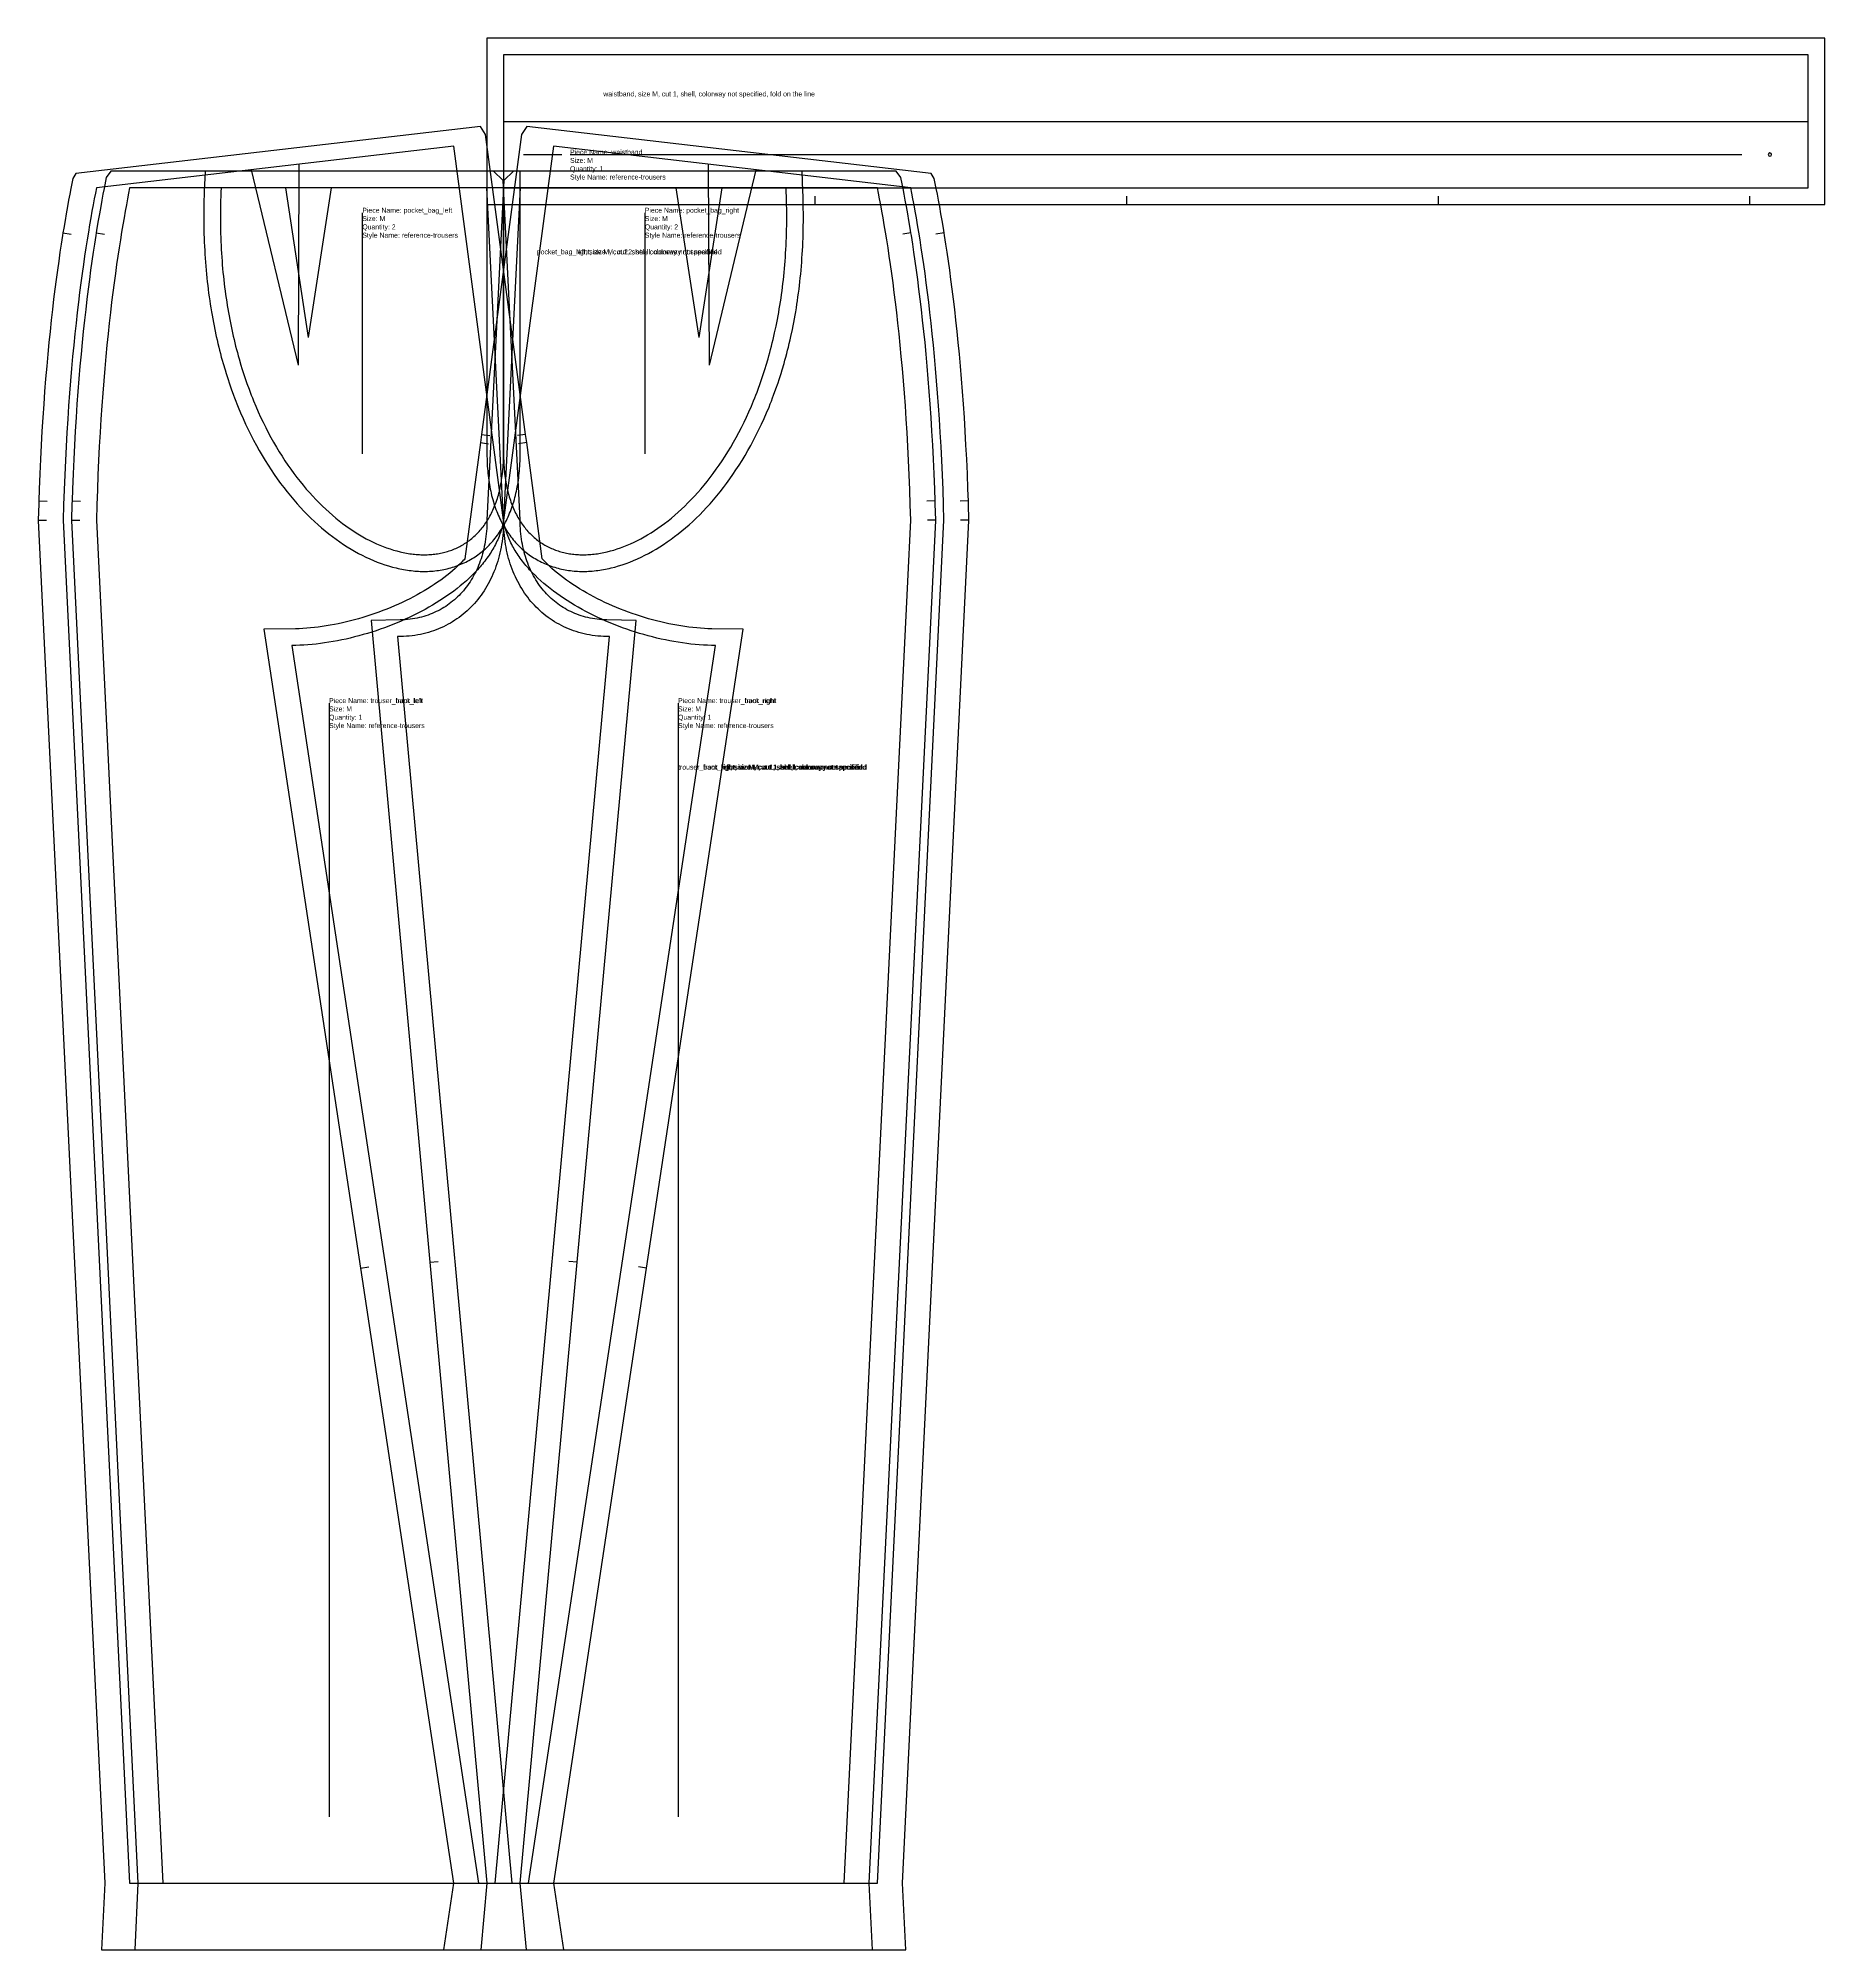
# Model space of a CAD drawing. Extents: x -280 to 795, y -1060 to 90.
import ezdxf

# ---------------------------------------------------------------- set-up
doc = ezdxf.new("R2010")
doc.units = 0
for name, color, linetype in [('CUT', 1, 'CONTINUOUS'), ('DRAW', 7, 'CONTINUOUS'), ('DRILL', 6, 'CONTINUOUS'), ('INTCUT', 4, 'CONTINUOUS'), ('NOTCH', 3, 'CONTINUOUS'), ('TEXT', 2, 'CONTINUOUS')]:
    doc.layers.add(name, color=color, linetype=linetype)

# ---------------------------------------------------------------- blocks, each defined once
blk = doc.blocks.new('pocket_bag_left_M')
at = {"layer": 'CUT'}
blk.add_lwpolyline([(-47.839, -230.761), (-46.738, -230.751), (-45.697, -230.724), (-44.547, -230.677), (-43.413, -230.607), (-42.388, -230.527), (-41.317, -230.424), (-40.215, -230.3), (-39.099, -230.15), (-38.1, -229.998), (-36.983, -229.806), (-35.964, -229.613), (-34.845, -229.376), (-33.883, -229.155), (-32.768, -228.875), (-31.754, -228.6), (-30.762, -228.308), (-29.681, -227.968), (-28.719, -227.643), (-27.68, -227.271), (-26.659, -226.881), (-25.707, -226.494), (-24.727, -226.073), (-23.733, -225.621), (-22.766, -225.156), (-21.78, -224.657), (-20.892, -224.185), (-19.923, -223.643), (-18.992, -223.097), (-18.076, -222.531), (-17.176, -221.95), (-16.263, -221.334), (-15.413, -220.732), (-14.497, -220.055), (-13.671, -219.417), (-12.812, -218.723), (-11.993, -218.034), (-11.154, -217.297), (-10.339, -216.55), (-9.569, -215.813), (-8.757, -215.003), (-8.033, -214.25), (-7.253, -213.407), (-6.519, -212.577), (-5.782, -211.71), (-5.074, -210.842), (-4.41, -209.992), (-3.689, -209.033), (-3.081, -208.189), (-2.394, -207.194), (-1.766, -206.244), (-1.126, -205.235), (-0.574, -204.327), (0.047, -203.258), (0.605, -202.254), (1.157, -201.217), (1.689, -200.175), (2.215, -199.094), (2.729, -197.986), (3.204, -196.91), (3.662, -195.825), (4.143, -194.629), (4.566, -193.521), (4.994, -192.337), (5.391, -191.182), (5.795, -189.939), (6.143, -188.81), (6.513, -187.527), (6.854, -186.28), (7.166, -185.06), (7.473, -183.777), (7.748, -182.543), (8.03, -181.194), (8.281, -179.894), (8.522, -178.543), (8.73, -177.255), (8.941, -175.843), (9.118, -174.522), (9.284, -173.142), (9.44, -171.676), (9.567, -170.32), (9.682, -168.882), (9.779, -167.448), (9.862, -165.922), (9.923, -164.498), (9.965, -163.077), (9.993, -161.46), (10, -160.05), (10, 10), (-179.588, 10), (-180.103, -2.238), (-180.193, -4.811), (-180.266, -7.307), (-180.33, -10.08), (-180.369, -12.624), (-180.393, -15.08), (-180.4, -17.694), (-180.391, -20.166), (-180.361, -22.889), (-180.322, -25.159), (-180.261, -27.721), (-180.182, -30.292), (-180.094, -32.602), (-179.98, -35.177), (-179.855, -37.619), (-179.725, -39.897), (-179.558, -42.415), (-179.386, -44.807), (-179.197, -47.202), (-179.002, -49.485), (-178.776, -51.914), (-178.561, -54.065), (-178.297, -56.519), (-178.032, -58.85), (-177.767, -61.022), (-177.456, -63.438), (-177.156, -65.651), (-176.836, -67.894), (-176.504, -70.089), (-176.165, -72.244), (-175.776, -74.588), (-175.413, -76.704), (-175.013, -78.909), (-174.618, -81.019), (-174.211, -83.095), (-173.76, -85.323), (-172.865, -89.486), (-172.4, -91.541), (-171.911, -93.635), (-171.393, -95.769), (-170.901, -97.742), (-170.425, -99.583), (-169.83, -101.828), (-169.296, -103.777), (-168.745, -105.729), (-167.613, -109.581), (-166.991, -111.602), (-166.37, -113.569), (-165.78, -115.388), (-165.164, -117.245), (-163.865, -121.003), (-162.513, -124.732), (-161.872, -126.434), (-161.142, -128.326), (-160.496, -129.965), (-159.729, -131.867), (-158.285, -135.327), (-156.777, -138.788), (-155.249, -142.136), (-153.684, -145.43), (-152.079, -148.666), (-150.425, -151.876), (-148.757, -154.977), (-147.04, -158.052), (-145.276, -161.088), (-143.535, -163.977), (-141.712, -166.88), (-139.855, -169.735), (-138.013, -172.459), (-136.134, -175.139), (-134.193, -177.803), (-132.271, -180.351), (-130.307, -182.857), (-128.302, -185.328), (-126.285, -187.715), (-124.26, -190.03), (-122.203, -192.293), (-120.143, -194.479), (-118.014, -196.65), (-115.929, -198.702), (-113.814, -200.701), (-111.659, -202.666), (-109.522, -204.531), (-107.322, -206.378), (-105.149, -208.127), (-102.95, -209.828), (-100.756, -211.448), (-98.535, -213.02), (-96.293, -214.534), (-94.084, -215.96), (-91.791, -217.362), (-89.604, -218.636), (-87.3, -219.907), (-85.066, -221.075), (-82.829, -222.175), (-80.534, -223.237), (-78.258, -224.223), (-75.991, -225.138), (-73.724, -225.984), (-71.442, -226.769), (-69.191, -227.475), (-66.923, -228.122), (-64.66, -228.696), (-63.511, -228.962), (-62.4, -229.203), (-61.236, -229.436), (-60.157, -229.637), (-59.003, -229.834), (-57.881, -230.01), (-56.741, -230.167), (-55.632, -230.303), (-54.494, -230.425), (-53.369, -230.528), (-52.283, -230.609), (-51.192, -230.673), (-50.087, -230.72), (-48.907, -230.752)], close=True, dxfattribs=at)
at = {"layer": 'DRAW'}
blk.add_line((-85, -15), (-85, -160), dxfattribs=at)
blk.add_lwpolyline([(-47.84, -220.76), (-46.91, -220.752), (-45.983, -220.728), (-45.065, -220.69), (-44.15, -220.634), (-43.241, -220.563), (-42.338, -220.476), (-41.441, -220.375), (-40.547, -220.255), (-39.662, -220.12), (-38.781, -219.969), (-37.908, -219.803), (-37.041, -219.62), (-36.18, -219.422), (-35.327, -219.208), (-34.481, -218.978), (-33.64, -218.731), (-32.807, -218.469), (-31.982, -218.19), (-31.164, -217.897), (-30.353, -217.587), (-29.55, -217.261), (-28.754, -216.919), (-27.968, -216.562), (-27.187, -216.186), (-26.416, -215.796), (-25.652, -215.39), (-24.898, -214.968), (-24.15, -214.529), (-23.413, -214.074), (-22.684, -213.603), (-21.965, -213.118), (-21.253, -212.614), (-20.552, -212.096), (-19.859, -211.561), (-19.177, -211.01), (-18.503, -210.442), (-17.84, -209.86), (-17.186, -209.26), (-16.544, -208.646), (-15.909, -208.013), (-15.286, -207.365), (-14.672, -206.701), (-14.071, -206.021), (-13.478, -205.324), (-12.898, -204.613), (-12.328, -203.884), (-11.77, -203.141), (-11.221, -202.379), (-10.685, -201.602), (-10.16, -200.809), (-9.647, -200), (-9.145, -199.174), (-8.656, -198.332), (-8.179, -197.474), (-7.714, -196.601), (-7.259, -195.709), (-6.818, -194.802), (-6.389, -193.878), (-5.974, -192.939), (-5.57, -191.982), (-5.18, -191.011), (-4.803, -190.023), (-4.44, -189.019), (-4.088, -187.997), (-3.751, -186.96), (-3.427, -185.906), (-3.118, -184.836), (-2.821, -183.749), (-2.539, -182.647), (-2.271, -181.528), (-2.018, -180.394), (-1.777, -179.241), (-1.552, -178.074), (-1.341, -176.889), (-1.147, -175.689), (-0.965, -174.471), (-0.8, -173.238), (-0.649, -171.987), (-0.515, -170.722), (-0.394, -169.438), (-0.29, -168.139), (-0.201, -166.824), (-0.129, -165.493), (-0.071, -164.143), (-0.031, -162.778), (-0.007, -161.397), (0, -160), (0, 0), (-170, 0), (-170.108, -2.569), (-170.198, -5.126), (-170.272, -7.666), (-170.33, -10.194), (-170.369, -12.706), (-170.393, -15.204), (-170.4, -17.686), (-170.391, -20.155), (-170.364, -22.607), (-170.322, -25.046), (-170.264, -27.469), (-170.19, -29.879), (-170.099, -32.273), (-169.994, -34.654), (-169.873, -37.019), (-169.738, -39.37), (-169.584, -41.704), (-169.417, -44.025), (-169.235, -46.33), (-169.039, -48.622), (-168.827, -50.897), (-168.601, -53.16), (-168.359, -55.406), (-168.106, -57.639), (-167.835, -59.855), (-167.552, -62.058), (-167.255, -64.244), (-166.945, -66.418), (-166.619, -68.574), (-166.282, -70.718), (-165.929, -72.846), (-165.566, -74.96), (-165.186, -77.057), (-164.795, -79.141), (-164.39, -81.209), (-163.974, -83.263), (-163.101, -87.325), (-162.646, -89.333), (-162.181, -91.328), (-161.701, -93.306), (-161.211, -95.27), (-160.707, -97.219), (-160.194, -99.155), (-159.668, -101.073), (-159.131, -102.977), (-158.024, -106.742), (-157.452, -108.6), (-156.87, -110.444), (-156.277, -112.273), (-155.675, -114.088), (-154.437, -117.67), (-153.159, -121.195), (-152.504, -122.933), (-151.839, -124.657), (-151.165, -126.366), (-150.482, -128.061), (-149.087, -131.403), (-147.656, -134.687), (-146.187, -137.907), (-144.684, -141.069), (-143.147, -144.168), (-141.58, -147.21), (-139.978, -150.188), (-138.348, -153.107), (-136.688, -155.964), (-135.001, -158.763), (-133.284, -161.498), (-131.543, -164.174), (-129.776, -166.787), (-127.985, -169.342), (-126.17, -171.833), (-124.335, -174.265), (-122.479, -176.634), (-120.604, -178.944), (-118.708, -181.189), (-116.795, -183.375), (-114.865, -185.499), (-112.92, -187.563), (-110.959, -189.563), (-108.987, -191.503), (-107.001, -193.381), (-105.006, -195.199), (-102.998, -196.952), (-100.981, -198.645), (-98.956, -200.275), (-96.926, -201.845), (-94.887, -203.351), (-92.845, -204.796), (-90.798, -206.178), (-88.75, -207.5), (-86.696, -208.756), (-84.644, -209.952), (-82.592, -211.084), (-80.542, -212.156), (-78.492, -213.163), (-76.448, -214.11), (-74.408, -214.993), (-72.374, -215.814), (-70.345, -216.571), (-68.325, -217.266), (-66.313, -217.897), (-64.312, -218.468), (-62.32, -218.973), (-61.329, -219.203), (-60.342, -219.417), (-59.356, -219.614), (-58.376, -219.797), (-57.398, -219.964), (-56.425, -220.116), (-55.453, -220.25), (-54.486, -220.369), (-53.523, -220.472), (-52.566, -220.56), (-51.61, -220.631), (-50.661, -220.687), (-49.716, -220.727), (-48.777, -220.752)], close=True, dxfattribs=at)
at = {"layer": 'TEXT'}
for s, p in [('Size: M', (-85, -20)), ('Quantity: 2', (-85, -25)), ('Piece Name: pocket_bag_left', (-85, -15)), ('Style Name: reference-trousers', (-85, -30)), ('pocket_bag_left, size M, cut 2, shell, colorway not specified', (20, -40))]:
    blk.add_text(s, height=3, dxfattribs=at).set_placement(p)
blk = doc.blocks.new('pocket_bag_right_M')
at = {"layer": 'CUT'}
blk.add_lwpolyline([(47.839, -230.761), (48.907, -230.752), (50.087, -230.72), (51.192, -230.673), (52.283, -230.609), (53.369, -230.528), (54.494, -230.425), (55.632, -230.303), (56.741, -230.167), (57.881, -230.01), (59.003, -229.834), (60.157, -229.637), (61.236, -229.436), (62.4, -229.203), (63.511, -228.962), (64.66, -228.696), (66.923, -228.122), (69.191, -227.475), (71.442, -226.769), (73.724, -225.984), (75.991, -225.138), (78.258, -224.223), (80.534, -223.237), (82.829, -222.175), (85.066, -221.075), (87.3, -219.907), (89.604, -218.636), (91.791, -217.362), (94.084, -215.96), (96.293, -214.534), (98.535, -213.02), (100.756, -211.448), (102.95, -209.828), (105.149, -208.127), (107.322, -206.378), (109.522, -204.531), (111.659, -202.666), (113.814, -200.701), (115.929, -198.702), (118.014, -196.65), (120.143, -194.479), (122.203, -192.293), (124.26, -190.03), (126.285, -187.715), (128.302, -185.328), (130.307, -182.857), (132.271, -180.351), (134.193, -177.803), (136.134, -175.139), (138.013, -172.459), (139.855, -169.735), (141.712, -166.88), (143.535, -163.977), (145.276, -161.088), (147.04, -158.052), (148.757, -154.977), (150.425, -151.876), (152.079, -148.666), (153.684, -145.43), (155.249, -142.136), (156.777, -138.788), (158.285, -135.327), (159.729, -131.867), (160.496, -129.965), (161.142, -128.326), (161.872, -126.434), (162.513, -124.732), (163.865, -121.003), (165.164, -117.245), (165.78, -115.388), (166.37, -113.569), (166.991, -111.602), (167.613, -109.581), (168.745, -105.729), (169.296, -103.777), (169.83, -101.828), (170.425, -99.583), (170.901, -97.742), (171.393, -95.769), (171.911, -93.635), (172.4, -91.541), (172.865, -89.486), (173.76, -85.323), (174.211, -83.095), (174.618, -81.019), (175.013, -78.909), (175.413, -76.704), (175.776, -74.588), (176.165, -72.244), (176.504, -70.089), (176.836, -67.894), (177.156, -65.651), (177.456, -63.438), (177.767, -61.022), (178.032, -58.85), (178.297, -56.519), (178.561, -54.065), (178.776, -51.914), (179.002, -49.485), (179.197, -47.202), (179.386, -44.807), (179.558, -42.415), (179.725, -39.897), (179.855, -37.619), (179.98, -35.177), (180.094, -32.602), (180.182, -30.292), (180.261, -27.721), (180.322, -25.159), (180.361, -22.889), (180.391, -20.166), (180.4, -17.694), (180.393, -15.08), (180.369, -12.624), (180.33, -10.08), (180.266, -7.307), (180.193, -4.811), (180.103, -2.238), (179.588, 10), (-10, 10), (-10, -160.05), (-9.993, -161.46), (-9.965, -163.077), (-9.923, -164.498), (-9.862, -165.922), (-9.779, -167.448), (-9.682, -168.882), (-9.567, -170.32), (-9.44, -171.676), (-9.284, -173.142), (-9.118, -174.522), (-8.941, -175.843), (-8.73, -177.255), (-8.522, -178.543), (-8.281, -179.894), (-8.03, -181.194), (-7.748, -182.543), (-7.473, -183.777), (-7.166, -185.06), (-6.854, -186.28), (-6.513, -187.527), (-6.143, -188.81), (-5.795, -189.939), (-5.391, -191.182), (-4.994, -192.337), (-4.566, -193.521), (-4.143, -194.629), (-3.662, -195.825), (-3.204, -196.91), (-2.729, -197.986), (-2.215, -199.094), (-1.689, -200.175), (-1.157, -201.217), (-0.605, -202.254), (-0.047, -203.258), (0.574, -204.327), (1.126, -205.235), (1.766, -206.244), (2.394, -207.194), (3.081, -208.189), (3.689, -209.033), (4.41, -209.992), (5.074, -210.842), (5.782, -211.71), (6.519, -212.577), (7.253, -213.407), (8.033, -214.25), (8.757, -215.003), (9.569, -215.813), (10.339, -216.55), (11.154, -217.297), (11.993, -218.034), (12.812, -218.723), (13.671, -219.417), (14.497, -220.055), (15.413, -220.732), (16.263, -221.334), (17.176, -221.95), (18.076, -222.531), (18.992, -223.097), (19.923, -223.643), (20.892, -224.185), (21.78, -224.657), (22.766, -225.156), (23.733, -225.621), (24.727, -226.073), (25.707, -226.494), (26.659, -226.881), (27.68, -227.271), (28.719, -227.643), (29.681, -227.968), (30.762, -228.308), (31.754, -228.6), (32.768, -228.875), (33.883, -229.155), (34.845, -229.376), (35.964, -229.613), (36.983, -229.806), (38.1, -229.998), (39.099, -230.15), (40.215, -230.3), (41.317, -230.424), (42.388, -230.527), (43.413, -230.607), (44.547, -230.677), (45.697, -230.724), (46.738, -230.751)], close=True, dxfattribs=at)
at = {"layer": 'DRAW'}
blk.add_line((85, -15), (85, -160), dxfattribs=at)
blk.add_lwpolyline([(47.84, -220.76), (48.777, -220.752), (49.716, -220.727), (50.661, -220.687), (51.61, -220.631), (52.566, -220.56), (53.523, -220.472), (54.486, -220.369), (55.453, -220.25), (56.425, -220.116), (57.398, -219.964), (58.376, -219.797), (59.356, -219.614), (60.342, -219.417), (61.329, -219.203), (62.32, -218.973), (64.312, -218.468), (66.313, -217.897), (68.325, -217.266), (70.345, -216.571), (72.374, -215.814), (74.408, -214.993), (76.448, -214.11), (78.492, -213.163), (80.542, -212.156), (82.592, -211.084), (84.644, -209.952), (86.696, -208.756), (88.75, -207.5), (90.798, -206.178), (92.845, -204.796), (94.887, -203.351), (96.926, -201.845), (98.956, -200.275), (100.981, -198.645), (102.998, -196.952), (105.006, -195.199), (107.001, -193.381), (108.987, -191.503), (110.959, -189.563), (112.92, -187.563), (114.865, -185.499), (116.795, -183.375), (118.708, -181.189), (120.604, -178.944), (122.479, -176.634), (124.335, -174.265), (126.17, -171.833), (127.985, -169.342), (129.776, -166.787), (131.543, -164.174), (133.284, -161.498), (135.001, -158.763), (136.688, -155.964), (138.348, -153.107), (139.978, -150.188), (141.58, -147.21), (143.147, -144.168), (144.684, -141.069), (146.187, -137.907), (147.656, -134.687), (149.087, -131.403), (150.482, -128.061), (151.165, -126.366), (151.839, -124.657), (152.504, -122.933), (153.159, -121.195), (154.437, -117.67), (155.675, -114.088), (156.277, -112.273), (156.87, -110.444), (157.452, -108.6), (158.024, -106.742), (159.131, -102.977), (159.668, -101.073), (160.194, -99.155), (160.707, -97.219), (161.211, -95.27), (161.701, -93.306), (162.181, -91.328), (162.646, -89.333), (163.101, -87.325), (163.974, -83.263), (164.39, -81.209), (164.795, -79.141), (165.186, -77.057), (165.566, -74.96), (165.929, -72.846), (166.282, -70.718), (166.619, -68.574), (166.945, -66.418), (167.255, -64.244), (167.552, -62.058), (167.835, -59.855), (168.106, -57.639), (168.359, -55.406), (168.601, -53.16), (168.827, -50.897), (169.039, -48.622), (169.235, -46.33), (169.417, -44.025), (169.584, -41.704), (169.738, -39.37), (169.873, -37.019), (169.994, -34.654), (170.099, -32.273), (170.19, -29.879), (170.264, -27.469), (170.322, -25.046), (170.364, -22.607), (170.391, -20.155), (170.4, -17.686), (170.393, -15.204), (170.369, -12.706), (170.33, -10.194), (170.272, -7.666), (170.198, -5.126), (170.108, -2.569), (170, 0), (0, 0), (0, -160), (0.007, -161.397), (0.031, -162.778), (0.071, -164.143), (0.129, -165.493), (0.201, -166.824), (0.29, -168.139), (0.394, -169.438), (0.515, -170.722), (0.649, -171.987), (0.8, -173.238), (0.965, -174.471), (1.147, -175.689), (1.341, -176.889), (1.552, -178.074), (1.777, -179.241), (2.018, -180.394), (2.271, -181.528), (2.539, -182.647), (2.821, -183.749), (3.118, -184.836), (3.427, -185.906), (3.751, -186.96), (4.088, -187.997), (4.44, -189.019), (4.803, -190.023), (5.18, -191.011), (5.57, -191.982), (5.974, -192.939), (6.389, -193.878), (6.818, -194.802), (7.259, -195.709), (7.714, -196.601), (8.179, -197.474), (8.656, -198.332), (9.145, -199.174), (9.647, -200), (10.16, -200.809), (10.685, -201.602), (11.221, -202.379), (11.77, -203.141), (12.328, -203.884), (12.898, -204.613), (13.478, -205.324), (14.071, -206.021), (14.672, -206.701), (15.286, -207.365), (15.909, -208.013), (16.544, -208.646), (17.186, -209.26), (17.84, -209.86), (18.503, -210.442), (19.177, -211.01), (19.859, -211.561), (20.552, -212.096), (21.253, -212.614), (21.965, -213.118), (22.684, -213.603), (23.413, -214.074), (24.15, -214.529), (24.898, -214.968), (25.652, -215.39), (26.416, -215.796), (27.187, -216.186), (27.968, -216.562), (28.754, -216.919), (29.55, -217.261), (30.353, -217.587), (31.164, -217.897), (31.982, -218.19), (32.807, -218.469), (33.64, -218.731), (34.481, -218.978), (35.327, -219.208), (36.18, -219.422), (37.041, -219.62), (37.908, -219.803), (38.781, -219.969), (39.662, -220.12), (40.547, -220.255), (41.441, -220.375), (42.338, -220.476), (43.241, -220.563), (44.15, -220.634), (45.065, -220.69), (45.983, -220.728), (46.91, -220.752)], close=True, dxfattribs=at)
at = {"layer": 'TEXT'}
for s, p in [('Size: M', (85, -20)), ('Quantity: 2', (85, -25)), ('Piece Name: pocket_bag_right', (85, -15)), ('Style Name: reference-trousers', (85, -30)), ('pocket_bag_right, size M, cut 2, shell, colorway not specified', (20, -40))]:
    blk.add_text(s, height=3, dxfattribs=at).set_placement(p)
blk = doc.blocks.new('trouser_back_left_M')
at = {"layer": 'CUT'}
blk.add_lwpolyline([(-241.969, -1060), (36.214, -1060), (30.171, -1020), (86.082, -649.895), (144.156, -265.473), (125.287, -265.285), (123.008, -265.217), (120.806, -265.111), (118.473, -264.957), (116.202, -264.765), (113.798, -264.521), (111.481, -264.246), (109.086, -263.922), (106.723, -263.563), (104.277, -263.151), (101.819, -262.699), (99.438, -262.223), (96.986, -261.694), (94.571, -261.136), (92.074, -260.519), (89.666, -259.888), (87.207, -259.204), (84.77, -258.489), (82.296, -257.723), (79.938, -256.957), (77.437, -256.103), (75.105, -255.27), (72.639, -254.35), (70.266, -253.425), (67.925, -252.473), (65.612, -251.491), (63.284, -250.462), (60.921, -249.377), (58.71, -248.319), (56.475, -247.207), (54.227, -246.046), (52.063, -244.883), (49.897, -243.672), (47.801, -242.455), (45.739, -241.211), (43.633, -239.888), (41.701, -238.627), (39.758, -237.307), (37.831, -235.944), (35.991, -234.587), (34.16, -233.179), (32.424, -231.787), (30.728, -230.366), (29.07, -228.915), (27.483, -227.457), (25.962, -225.996), (24.455, -224.472), (23.781, -223.765), (23.273, -223.218), (13.945, -153.256), (13.284, -148.3), (-10.78, 32.181), (-13.915, 36.938), (-257.291, 8.638), (-259.184, 5.6), (-260.364, -0.374), (-261.035, -3.858), (-261.706, -7.429), (-262.419, -11.327), (-263.179, -15.613), (-263.875, -19.641), (-264.662, -24.345), (-265.113, -27.125), (-265.377, -28.753), (-266.173, -33.838), (-266.92, -38.778), (-267.698, -44.114), (-268.464, -49.566), (-269.22, -55.177), (-269.969, -60.951), (-270.725, -67.049), (-271.46, -73.251), (-272.176, -79.618), (-272.903, -86.389), (-273.59, -93.147), (-274.262, -100.135), (-274.914, -107.365), (-275.545, -114.81), (-276.156, -122.525), (-276.717, -130.145), (-277.258, -138.139), (-277.768, -146.349), (-278.247, -154.851), (-278.676, -163.31), (-279.068, -172.038), (-279.43, -181.236), (-279.666, -188.269), (-279.73, -190.16), (-280.006, -200), (-280.01, -200.155), (-240.018, -1020)], close=True, dxfattribs=at)
at = {"layer": 'DRAW'}
blk.add_line((-105, -310), (-105, -980), dxfattribs=at)
blk.add_lwpolyline([(-225, -1020), (15, -1020), (127.5, -275.308), (125.095, -275.284), (122.666, -275.212), (120.212, -275.094), (117.739, -274.93), (115.244, -274.719), (112.733, -274.464), (110.205, -274.164), (107.665, -273.821), (105.11, -273.432), (102.546, -273.001), (99.972, -272.527), (97.394, -272.012), (94.808, -271.454), (92.221, -270.856), (89.632, -270.217), (87.046, -269.539), (84.459, -268.819), (81.878, -268.062), (79.303, -267.265), (76.737, -266.431), (74.18, -265.558), (71.636, -264.65), (69.104, -263.705), (66.59, -262.725), (64.091, -261.708), (61.612, -260.656), (59.154, -259.57), (56.721, -258.452), (54.31, -257.299), (51.928, -256.114), (49.573, -254.897), (47.25, -253.649), (44.956, -252.366), (42.698, -251.055), (40.475, -249.714), (38.291, -248.343), (36.146, -246.942), (34.043, -245.513), (31.982, -244.055), (29.969, -242.571), (28.001, -241.058), (26.082, -239.519), (24.214, -237.954), (22.399, -236.365), (20.638, -234.748), (18.934, -233.11), (17.287, -231.446), (16.486, -230.606), (15.702, -229.76), (14.931, -228.907), (14.177, -228.049), (13.437, -227.185), (12.716, -226.317), (12.009, -225.441), (11.321, -224.562), (10.648, -223.677), (9.994, -222.787), (9.355, -221.89), (8.735, -220.989), (8.132, -220.083), (7.548, -219.173), (6.981, -218.256), (6.434, -217.335), (5.905, -216.41), (5.396, -215.481), (4.904, -214.545), (4.432, -213.605), (3.979, -212.66), (3.548, -211.712), (3.136, -210.758), (2.744, -209.801), (2.373, -208.838), (2.024, -207.873), (1.693, -206.902), (1.386, -205.928), (1.099, -204.949), (0.835, -203.967), (0.591, -202.98), (0.372, -201.99), (0.174, -200.996), (0, -200), (-30, 25), (-245, 0), (-245.636, -3.221), (-246.295, -6.639), (-246.973, -10.252), (-247.67, -14.061), (-248.38, -18.064), (-249.106, -22.264), (-249.841, -26.658), (-250.585, -31.249), (-251.334, -36.033), (-252.088, -41.014), (-252.842, -46.188), (-253.597, -51.56), (-254.347, -57.126), (-255.094, -62.888), (-255.833, -68.845), (-256.562, -74.999), (-257.276, -81.345), (-257.978, -87.889), (-258.663, -94.626), (-259.33, -101.561), (-259.973, -108.689), (-260.594, -116.014), (-261.189, -123.533), (-261.757, -131.249), (-262.292, -139.158), (-262.796, -147.264), (-263.264, -155.564), (-263.695, -164.061), (-264.085, -172.752), (-264.435, -181.64), (-264.74, -190.722), (-265, -200)], close=True, dxfattribs=at)
at = {"layer": 'INTCUT'}
for points in [[(-123.122, 14.172), (-123.639, -106.697)], [(-151.877, 10.828), (-123.639, -106.697)]]:
    blk.add_lwpolyline(points, dxfattribs=at)
at = {"layer": 'NOTCH'}
for p, q in [((-265.113, -27.125), (-260.177, -27.925)), ((13.284, -148.3), (8.328, -148.961)), ((13.945, -153.256), (8.989, -153.917)), ((-279.666, -188.269), (-274.669, -188.437)), ((-280.006, -200), (-275.006, -200)), ((86.082, -649.895), (81.138, -649.148))]:
    blk.add_line(p, q, dxfattribs=at)
at = {"layer": 'TEXT'}
for s, p in [('Piece Name: trouser_back_left', (-105, -310)), ('Size: M', (-105, -315)), ('Style Name: reference-trousers', (-105, -325)), ('Quantity: 1', (-105, -320)), ('trouser_back_left, size M, cut 1, shell, colorway not specified', (105, -350))]:
    blk.add_text(s, height=3, dxfattribs=at).set_placement(p)
blk = doc.blocks.new('trouser_back_right_M')
at = {"layer": 'CUT'}
blk.add_lwpolyline([(-36.214, -1060), (241.969, -1060), (240.018, -1020), (280.01, -200.155), (280.006, -200), (279.73, -190.16), (279.666, -188.269), (279.43, -181.236), (279.068, -172.038), (278.676, -163.31), (278.247, -154.851), (277.768, -146.349), (277.258, -138.139), (276.717, -130.145), (276.156, -122.525), (275.545, -114.81), (274.914, -107.365), (274.262, -100.135), (273.59, -93.147), (272.903, -86.389), (272.176, -79.618), (271.46, -73.251), (270.725, -67.049), (269.969, -60.951), (269.22, -55.177), (268.464, -49.566), (267.698, -44.114), (266.92, -38.778), (266.173, -33.838), (265.377, -28.753), (265.113, -27.125), (264.662, -24.345), (263.875, -19.641), (263.179, -15.613), (262.419, -11.327), (261.706, -7.429), (261.035, -3.858), (260.364, -0.374), (259.184, 5.6), (257.291, 8.638), (13.915, 36.938), (10.78, 32.181), (-13.284, -148.3), (-13.945, -153.256), (-23.273, -223.218), (-23.781, -223.765), (-24.455, -224.472), (-25.962, -225.996), (-27.483, -227.457), (-29.07, -228.915), (-30.728, -230.366), (-32.424, -231.787), (-34.16, -233.179), (-35.991, -234.587), (-37.831, -235.944), (-39.758, -237.307), (-41.701, -238.627), (-43.633, -239.888), (-45.739, -241.211), (-47.801, -242.455), (-49.897, -243.672), (-52.063, -244.883), (-54.227, -246.046), (-56.475, -247.207), (-58.71, -248.319), (-60.921, -249.377), (-63.284, -250.462), (-65.612, -251.491), (-67.925, -252.473), (-70.266, -253.425), (-72.639, -254.35), (-75.105, -255.27), (-77.437, -256.103), (-79.938, -256.957), (-82.296, -257.723), (-84.77, -258.489), (-87.207, -259.204), (-89.666, -259.888), (-92.074, -260.519), (-94.571, -261.136), (-96.986, -261.694), (-99.438, -262.223), (-101.819, -262.699), (-104.277, -263.151), (-106.723, -263.563), (-109.086, -263.922), (-111.481, -264.246), (-113.798, -264.521), (-116.202, -264.765), (-118.473, -264.957), (-120.806, -265.111), (-123.008, -265.217), (-125.287, -265.285), (-144.156, -265.473), (-86.082, -649.895), (-30.171, -1020)], close=True, dxfattribs=at)
at = {"layer": 'DRAW'}
blk.add_line((105, -310), (105, -980), dxfattribs=at)
blk.add_lwpolyline([(-15, -1020), (225, -1020), (265, -200), (264.74, -190.722), (264.435, -181.64), (264.085, -172.752), (263.695, -164.061), (263.264, -155.564), (262.796, -147.264), (262.292, -139.158), (261.757, -131.249), (261.189, -123.533), (260.594, -116.014), (259.973, -108.689), (259.33, -101.561), (258.663, -94.626), (257.978, -87.889), (257.276, -81.345), (256.562, -74.999), (255.833, -68.845), (255.094, -62.888), (254.347, -57.126), (253.597, -51.56), (252.842, -46.188), (252.088, -41.014), (251.334, -36.033), (250.585, -31.249), (249.841, -26.658), (249.106, -22.264), (248.38, -18.064), (247.67, -14.061), (246.973, -10.252), (246.295, -6.639), (245.636, -3.221), (245, 0), (30, 25), (0, -200), (-0.174, -200.996), (-0.372, -201.99), (-0.591, -202.98), (-0.835, -203.967), (-1.099, -204.949), (-1.386, -205.928), (-1.693, -206.902), (-2.024, -207.873), (-2.373, -208.838), (-2.744, -209.801), (-3.136, -210.758), (-3.548, -211.712), (-3.979, -212.66), (-4.432, -213.605), (-4.904, -214.545), (-5.396, -215.481), (-5.905, -216.41), (-6.434, -217.335), (-6.981, -218.256), (-7.548, -219.173), (-8.132, -220.083), (-8.735, -220.989), (-9.355, -221.89), (-9.994, -222.787), (-10.648, -223.677), (-11.321, -224.562), (-12.009, -225.441), (-12.716, -226.317), (-13.437, -227.185), (-14.177, -228.049), (-14.931, -228.907), (-15.702, -229.76), (-16.486, -230.606), (-17.287, -231.446), (-18.934, -233.11), (-20.638, -234.748), (-22.399, -236.365), (-24.214, -237.954), (-26.082, -239.519), (-28.001, -241.058), (-29.969, -242.571), (-31.982, -244.055), (-34.043, -245.513), (-36.146, -246.942), (-38.291, -248.343), (-40.475, -249.714), (-42.698, -251.055), (-44.956, -252.366), (-47.25, -253.649), (-49.573, -254.897), (-51.928, -256.114), (-54.31, -257.299), (-56.721, -258.452), (-59.154, -259.57), (-61.612, -260.656), (-64.091, -261.708), (-66.59, -262.725), (-69.104, -263.705), (-71.636, -264.65), (-74.18, -265.558), (-76.737, -266.431), (-79.303, -267.265), (-81.878, -268.062), (-84.459, -268.819), (-87.046, -269.539), (-89.632, -270.217), (-92.221, -270.856), (-94.808, -271.454), (-97.394, -272.012), (-99.972, -272.527), (-102.546, -273.001), (-105.11, -273.432), (-107.665, -273.821), (-110.205, -274.164), (-112.733, -274.464), (-115.244, -274.719), (-117.739, -274.93), (-120.212, -275.094), (-122.666, -275.212), (-125.095, -275.284), (-127.5, -275.308)], close=True, dxfattribs=at)
at = {"layer": 'INTCUT'}
for points in [[(123.122, 14.172), (123.639, -106.697)], [(151.877, 10.828), (123.639, -106.697)]]:
    blk.add_lwpolyline(points, dxfattribs=at)
at = {"layer": 'NOTCH'}
for p, q in [((265.113, -27.125), (260.177, -27.925)), ((-13.284, -148.3), (-8.328, -148.961)), ((-13.945, -153.256), (-8.989, -153.917)), ((279.666, -188.269), (274.669, -188.437)), ((280.006, -200), (275.006, -200)), ((-86.082, -649.895), (-81.138, -649.148))]:
    blk.add_line(p, q, dxfattribs=at)
at = {"layer": 'TEXT'}
for s, p in [('Piece Name: trouser_back_right', (105, -310)), ('Size: M', (105, -315)), ('Style Name: reference-trousers', (105, -325)), ('Quantity: 1', (105, -320)), ('trouser_back_right, size M, cut 1, shell, colorway not specified', (105, -350))]:
    blk.add_text(s, height=3, dxfattribs=at).set_placement(p)
blk = doc.blocks.new('trouser_front_left_M')
at = {"layer": 'CUT'}
blk.add_lwpolyline([(-221.969, -1060), (13.729, -1060), (10.062, -1020), (44.312, -646.369), (79.71, -260.205), (62.211, -259.98), (60.701, -259.924), (59.193, -259.829), (57.742, -259.703), (56.277, -259.536), (54.857, -259.339), (53.419, -259.101), (52.05, -258.838), (50.661, -258.532), (49.351, -258.207), (48.008, -257.837), (46.717, -257.444), (45.408, -257.005), (44.145, -256.546), (42.922, -256.062), (41.711, -255.547), (40.47, -254.977), (39.333, -254.418), (38.146, -253.794), (37.04, -253.174), (35.902, -252.496), (34.802, -251.799), (33.715, -251.068), (32.678, -250.331), (31.646, -249.553), (30.633, -248.748), (29.618, -247.895), (28.674, -247.059), (27.699, -246.147), (26.8, -245.263), (25.881, -244.31), (24.978, -243.325), (24.132, -242.352), (23.298, -241.343), (22.459, -240.273), (21.667, -239.208), (20.897, -238.118), (20.138, -236.982), (19.418, -235.848), (18.732, -234.704), (18.036, -233.478), (17.396, -232.284), (16.76, -231.026), (16.161, -229.77), (15.584, -228.481), (15.025, -227.15), (14.501, -225.819), (14.005, -224.465), (13.539, -223.102), (13.099, -221.712), (12.674, -220.259), (12.293, -218.835), (11.929, -217.351), (11.603, -215.877), (11.3, -214.357), (11.039, -212.88), (10.791, -211.291), (10.584, -209.739), (10.411, -208.194), (10.262, -206.562), (10.148, -204.942), (10.067, -203.346), (10.017, -201.673), (9.998, -199.702), (-0.212, 4.49), (-6.004, 10), (-236.249, 10), (-239.052, 6.267), (-240.364, -0.374), (-241.035, -3.858), (-241.706, -7.429), (-242.419, -11.327), (-243.179, -15.613), (-243.875, -19.641), (-244.662, -24.345), (-245.113, -27.125), (-245.377, -28.753), (-246.173, -33.838), (-246.92, -38.778), (-247.698, -44.114), (-248.464, -49.566), (-249.22, -55.177), (-249.969, -60.951), (-250.725, -67.049), (-251.46, -73.251), (-252.176, -79.618), (-252.903, -86.389), (-253.59, -93.147), (-254.262, -100.135), (-254.914, -107.365), (-255.545, -114.81), (-256.156, -122.525), (-256.717, -130.145), (-257.258, -138.139), (-257.768, -146.349), (-258.247, -154.851), (-258.676, -163.31), (-259.068, -172.038), (-259.43, -181.236), (-259.666, -188.269), (-259.73, -190.16), (-260.006, -200), (-260.01, -200.155), (-220.018, -1020)], close=True, dxfattribs=at)
at = {"layer": 'DRAW'}
blk.add_line((-105, -310), (-105, -980), dxfattribs=at)
blk.add_lwpolyline([(-205, -1020), (-5, -1020), (63.75, -270), (61.965, -269.977), (60.201, -269.912), (58.455, -269.802), (56.73, -269.652), (55.023, -269.458), (53.337, -269.224), (51.671, -268.948), (50.028, -268.632), (48.403, -268.274), (46.801, -267.877), (45.22, -267.441), (43.662, -266.967), (42.124, -266.452), (40.61, -265.901), (39.118, -265.311), (37.651, -264.687), (36.205, -264.023), (34.783, -263.324), (33.385, -262.589), (32.013, -261.82), (30.663, -261.015), (29.339, -260.176), (28.04, -259.303), (26.768, -258.398), (25.519, -257.457), (24.298, -256.486), (23.102, -255.482), (21.934, -254.447), (20.791, -253.379), (19.677, -252.283), (18.589, -251.155), (17.531, -250), (16.497, -248.812), (15.494, -247.597), (14.518, -246.353), (13.573, -245.082), (12.655, -243.782), (11.768, -242.456), (10.91, -241.103), (10.084, -239.726), (9.286, -238.32), (8.519, -236.891), (7.784, -235.436), (7.08, -233.959), (6.407, -232.456), (5.766, -230.93), (5.156, -229.382), (4.581, -227.812), (4.036, -226.218), (3.525, -224.603), (3.047, -222.967), (2.604, -221.312), (2.192, -219.634), (1.817, -217.939), (1.475, -216.223), (1.169, -214.491), (0.896, -212.738), (0.66, -210.968), (0.459, -209.18), (0.295, -207.377), (0.166, -205.555), (0.073, -203.719), (0.018, -201.867), (0, -200), (-10, 0), (-225, 0), (-225.636, -3.221), (-226.295, -6.639), (-226.973, -10.252), (-227.67, -14.061), (-228.38, -18.064), (-229.106, -22.264), (-229.841, -26.658), (-230.585, -31.249), (-231.334, -36.033), (-232.088, -41.014), (-232.842, -46.188), (-233.597, -51.56), (-234.347, -57.126), (-235.094, -62.888), (-235.833, -68.845), (-236.562, -74.999), (-237.276, -81.345), (-237.978, -87.889), (-238.663, -94.626), (-239.33, -101.561), (-239.973, -108.689), (-240.594, -116.014), (-241.189, -123.533), (-241.757, -131.249), (-242.292, -139.158), (-242.796, -147.264), (-243.264, -155.564), (-243.695, -164.061), (-244.085, -172.752), (-244.435, -181.64), (-244.74, -190.722), (-245, -200)], close=True, dxfattribs=at)
at = {"layer": 'INTCUT'}
for points in [[(-131.25, 0), (-117.5, -90)], [(-103.75, 0), (-117.5, -90)]]:
    blk.add_lwpolyline(points, dxfattribs=at)
at = {"layer": 'NOTCH'}
for p, q in [((-245.113, -27.125), (-240.177, -27.925)), ((-259.666, -188.269), (-254.669, -188.437)), ((-260.006, -200), (-255.006, -200)), ((44.312, -646.369), (39.333, -645.913))]:
    blk.add_line(p, q, dxfattribs=at)
at = {"layer": 'TEXT'}
for s, p in [('Piece Name: trouser_front_left', (-105, -310)), ('Size: M', (-105, -315)), ('Style Name: reference-trousers', (-105, -325)), ('Quantity: 1', (-105, -320)), ('trouser_front_left, size M, cut 1, shell, colorway not specified', (105, -350))]:
    blk.add_text(s, height=3, dxfattribs=at).set_placement(p)
blk = doc.blocks.new('trouser_front_right_M')
at = {"layer": 'CUT'}
blk.add_lwpolyline([(-13.729, -1060), (221.969, -1060), (220.018, -1020), (260.01, -200.155), (260.006, -200), (259.73, -190.16), (259.666, -188.269), (259.43, -181.236), (259.068, -172.038), (258.676, -163.31), (258.247, -154.851), (257.768, -146.349), (257.258, -138.139), (256.717, -130.145), (256.156, -122.525), (255.545, -114.81), (254.914, -107.365), (254.262, -100.135), (253.59, -93.147), (252.903, -86.389), (252.176, -79.618), (251.46, -73.251), (250.725, -67.049), (249.969, -60.951), (249.22, -55.177), (248.464, -49.566), (247.698, -44.114), (246.92, -38.778), (246.173, -33.838), (245.377, -28.753), (245.113, -27.125), (244.662, -24.345), (243.875, -19.641), (243.179, -15.613), (242.419, -11.327), (241.706, -7.429), (241.035, -3.858), (240.364, -0.374), (239.052, 6.267), (236.249, 10), (6.004, 10), (0.212, 4.49), (-9.998, -199.702), (-10.017, -201.673), (-10.067, -203.346), (-10.148, -204.942), (-10.262, -206.562), (-10.411, -208.194), (-10.584, -209.739), (-10.791, -211.291), (-11.039, -212.88), (-11.3, -214.357), (-11.603, -215.877), (-11.929, -217.351), (-12.293, -218.835), (-12.674, -220.259), (-13.099, -221.712), (-13.539, -223.102), (-14.005, -224.465), (-14.501, -225.819), (-15.025, -227.15), (-15.584, -228.481), (-16.161, -229.77), (-16.76, -231.026), (-17.396, -232.284), (-18.036, -233.478), (-18.732, -234.704), (-19.418, -235.848), (-20.138, -236.982), (-20.897, -238.118), (-21.667, -239.208), (-22.459, -240.273), (-23.298, -241.343), (-24.132, -242.352), (-24.978, -243.325), (-25.881, -244.31), (-26.8, -245.263), (-27.699, -246.147), (-28.674, -247.059), (-29.618, -247.895), (-30.633, -248.748), (-31.646, -249.553), (-32.678, -250.331), (-33.715, -251.068), (-34.802, -251.799), (-35.902, -252.496), (-37.04, -253.174), (-38.146, -253.794), (-39.333, -254.418), (-40.47, -254.977), (-41.711, -255.547), (-42.922, -256.062), (-44.145, -256.546), (-45.408, -257.005), (-46.717, -257.444), (-48.008, -257.837), (-49.351, -258.207), (-50.661, -258.532), (-52.05, -258.838), (-53.419, -259.101), (-54.857, -259.339), (-56.277, -259.536), (-57.742, -259.703), (-59.193, -259.829), (-60.701, -259.924), (-62.211, -259.98), (-79.71, -260.205), (-44.312, -646.369), (-10.062, -1020)], close=True, dxfattribs=at)
at = {"layer": 'DRAW'}
blk.add_line((105, -310), (105, -980), dxfattribs=at)
blk.add_lwpolyline([(5, -1020), (205, -1020), (245, -200), (244.74, -190.722), (244.435, -181.64), (244.085, -172.752), (243.695, -164.061), (243.264, -155.564), (242.796, -147.264), (242.292, -139.158), (241.757, -131.249), (241.189, -123.533), (240.594, -116.014), (239.973, -108.689), (239.33, -101.561), (238.663, -94.626), (237.978, -87.889), (237.276, -81.345), (236.562, -74.999), (235.833, -68.845), (235.094, -62.888), (234.347, -57.126), (233.597, -51.56), (232.842, -46.188), (232.088, -41.014), (231.334, -36.033), (230.585, -31.249), (229.841, -26.658), (229.106, -22.264), (228.38, -18.064), (227.67, -14.061), (226.973, -10.252), (226.295, -6.639), (225.636, -3.221), (225, 0), (10, 0), (0, -200), (-0.018, -201.867), (-0.073, -203.719), (-0.166, -205.555), (-0.295, -207.377), (-0.459, -209.18), (-0.66, -210.968), (-0.896, -212.738), (-1.169, -214.491), (-1.475, -216.223), (-1.817, -217.939), (-2.192, -219.634), (-2.604, -221.312), (-3.047, -222.967), (-3.525, -224.603), (-4.036, -226.218), (-4.581, -227.812), (-5.156, -229.382), (-5.766, -230.93), (-6.407, -232.456), (-7.08, -233.959), (-7.784, -235.436), (-8.519, -236.891), (-9.286, -238.32), (-10.084, -239.726), (-10.91, -241.103), (-11.768, -242.456), (-12.655, -243.782), (-13.573, -245.082), (-14.518, -246.353), (-15.494, -247.597), (-16.497, -248.812), (-17.531, -250), (-18.589, -251.155), (-19.677, -252.283), (-20.791, -253.379), (-21.934, -254.447), (-23.102, -255.482), (-24.298, -256.486), (-25.519, -257.457), (-26.768, -258.398), (-28.04, -259.303), (-29.339, -260.176), (-30.663, -261.015), (-32.013, -261.82), (-33.385, -262.589), (-34.783, -263.324), (-36.205, -264.023), (-37.651, -264.687), (-39.118, -265.311), (-40.61, -265.901), (-42.124, -266.452), (-43.662, -266.967), (-45.22, -267.441), (-46.801, -267.877), (-48.403, -268.274), (-50.028, -268.632), (-51.671, -268.948), (-53.337, -269.224), (-55.023, -269.458), (-56.73, -269.652), (-58.455, -269.802), (-60.201, -269.912), (-61.965, -269.977), (-63.75, -270)], close=True, dxfattribs=at)
at = {"layer": 'INTCUT'}
for points in [[(103.75, 0), (117.5, -90)], [(131.25, 0), (117.5, -90)]]:
    blk.add_lwpolyline(points, dxfattribs=at)
at = {"layer": 'NOTCH'}
for p, q in [((245.113, -27.125), (240.177, -27.925)), ((259.666, -188.269), (254.669, -188.437)), ((260.006, -200), (255.006, -200)), ((-44.312, -646.369), (-39.333, -645.913))]:
    blk.add_line(p, q, dxfattribs=at)
at = {"layer": 'TEXT'}
for s, p in [('Piece Name: trouser_front_right', (105, -310)), ('Size: M', (105, -315)), ('Style Name: reference-trousers', (105, -325)), ('Quantity: 1', (105, -320)), ('trouser_front_right, size M, cut 1, shell, colorway not specified', (105, -350))]:
    blk.add_text(s, height=3, dxfattribs=at).set_placement(p)
blk = doc.blocks.new('waistband_M')
at = {"layer": 'CUT'}
blk.add_lwpolyline([(-10, -10), (187.5, -10), (375, -10), (562.5, -10), (750, -10), (795, -10), (795, 90), (-10, 90)], close=True, dxfattribs=at)
at = {"layer": 'DRAW'}
blk.add_line((40, 20), (745, 20), dxfattribs=at)
blk.add_lwpolyline([(0, 0), (785, 0), (785, 80), (0, 80)], close=True, dxfattribs=at)
at = {"layer": 'DRILL'}
blk.add_lwpolyline([(761, 20, 1), (763, 20, 1)], format="xyb", close=True, dxfattribs=at)
at = {"layer": 'INTCUT'}
for points in [[(0, 40), (785, 40)], [(12, 20), (35, 20)]]:
    blk.add_lwpolyline(points, dxfattribs=at)
at = {"layer": 'NOTCH'}
for p, q in [((187.5, -10), (187.5, -5)), ((375, -10), (375, -5)), ((562.5, -10), (562.5, -5)), ((750, -10), (750, -5))]:
    blk.add_line(p, q, dxfattribs=at)
at = {"layer": 'TEXT'}
for s, p in [('waistband, size M, cut 1, shell, colorway not specified, fold on the line', (60, 55)), ('Piece Name: waistband', (40, 20)), ('Size: M', (40, 15)), ('Quantity: 1', (40, 10)), ('Style Name: reference-trousers', (40, 5))]:
    blk.add_text(s, height=3, dxfattribs=at).set_placement(p)

msp = doc.modelspace()

# ---------------------------------------------------------------- block references
for name in ['waistband_M', 'trouser_back_left_M', 'trouser_back_right_M', 'trouser_front_left_M', 'pocket_bag_left_M', 'trouser_front_right_M', 'pocket_bag_right_M']:
    msp.add_blockref(name, (0, 0))

doc.saveas('drawing.dxf')
